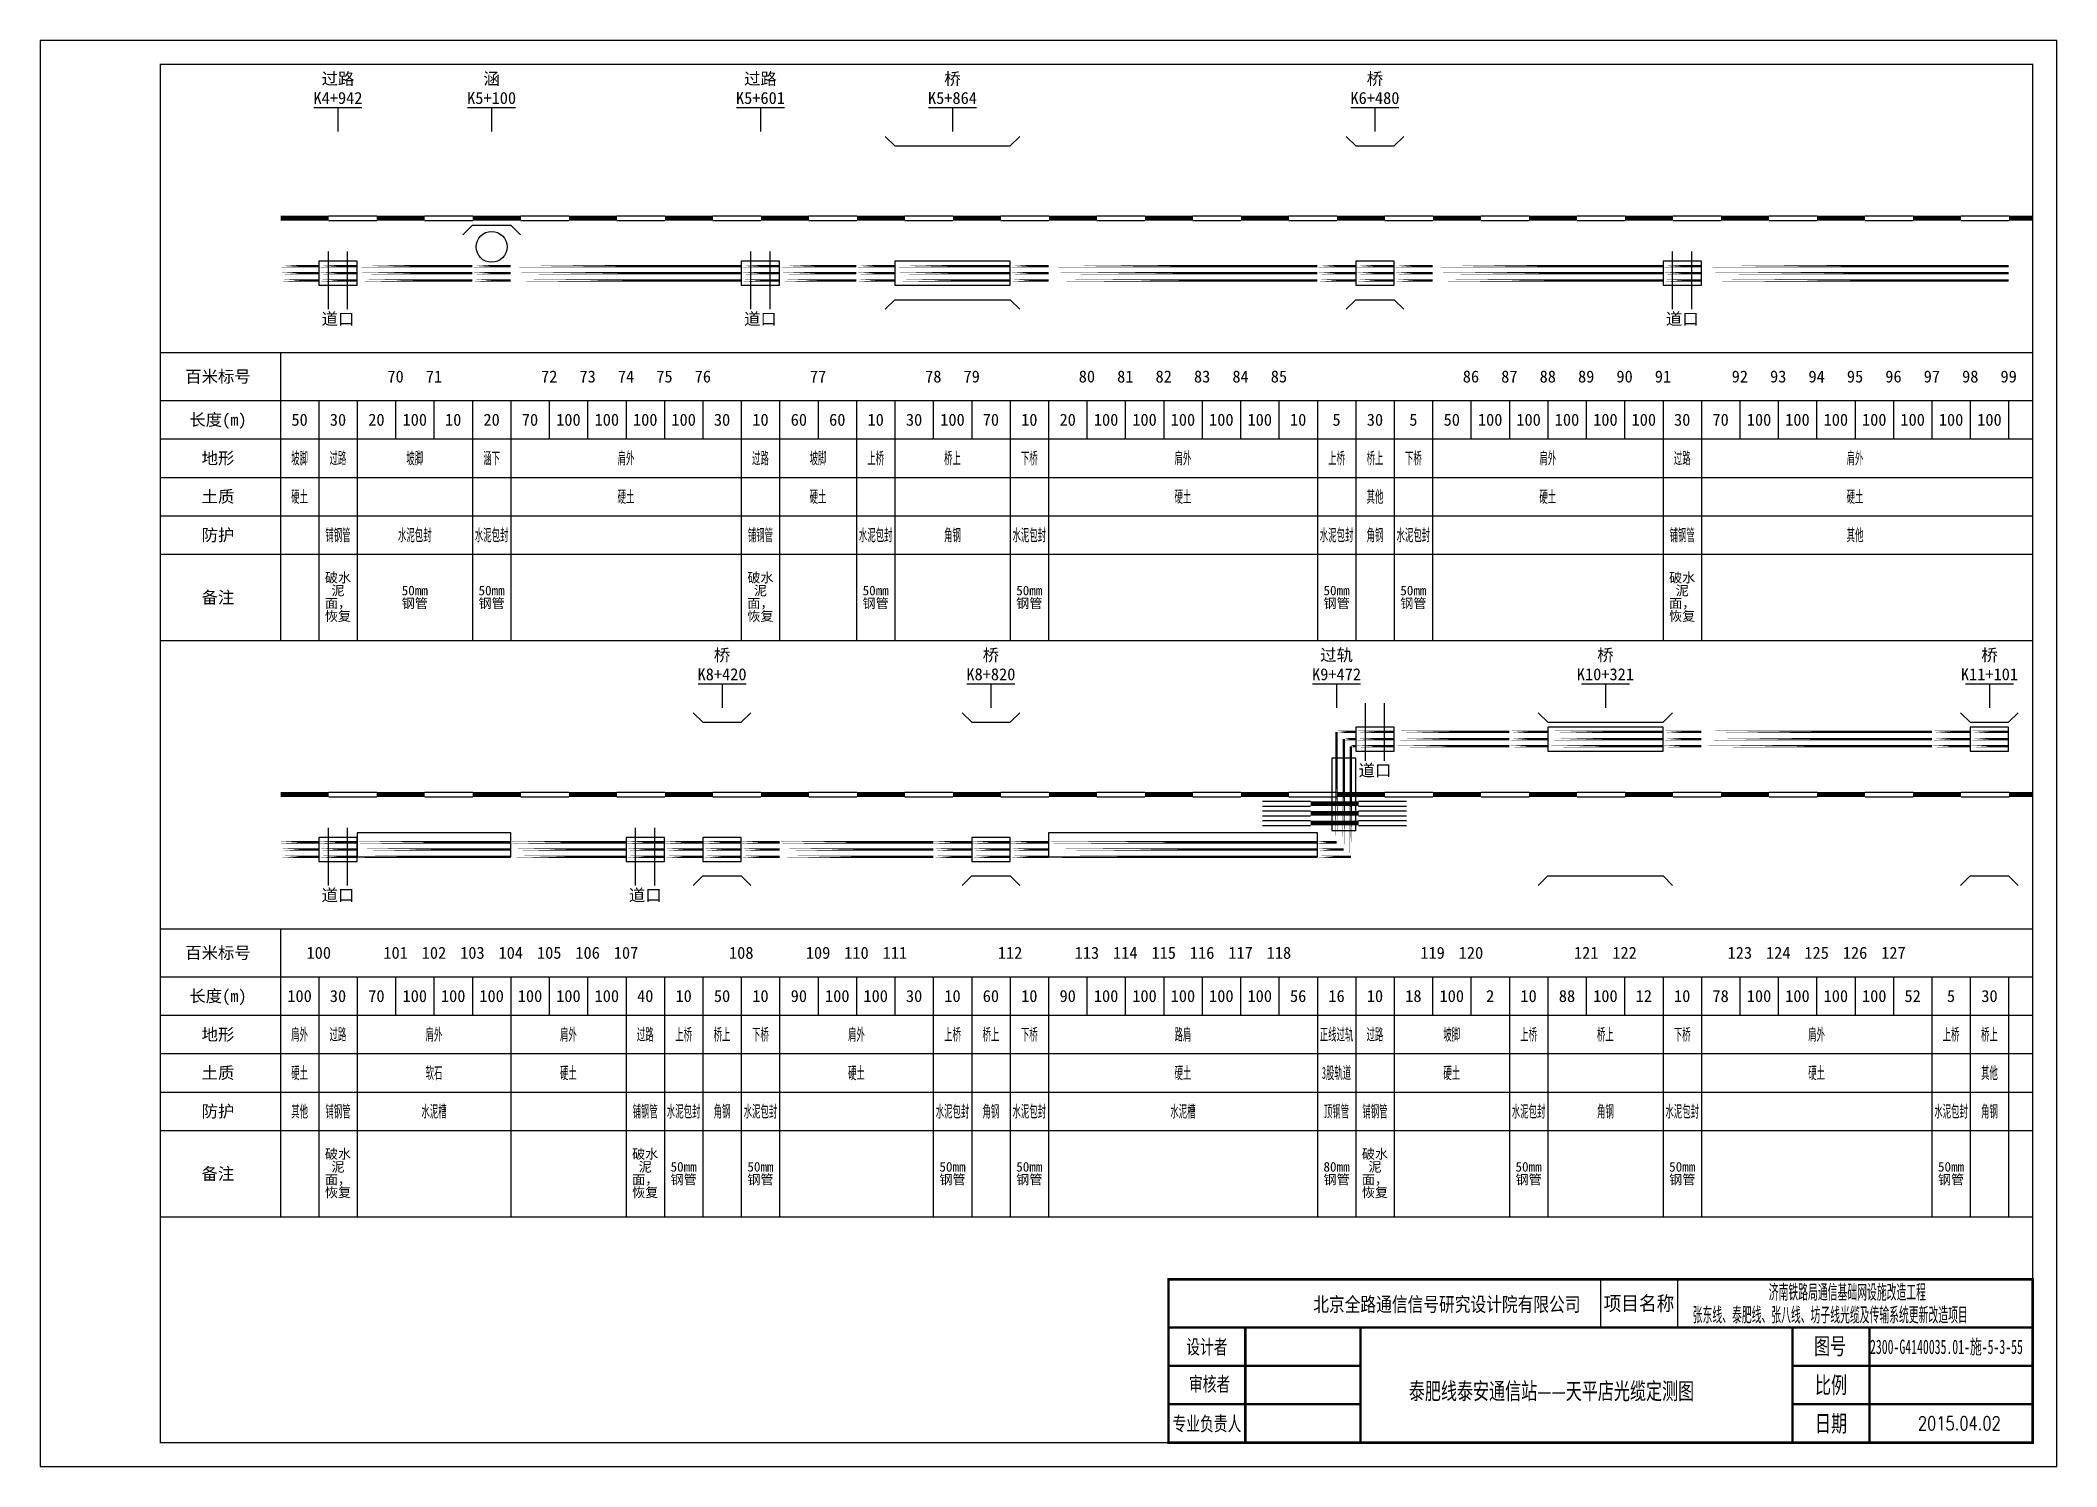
# Model space of a CAD drawing. Header units: millimetres. Extents: x -25 to 395, y -992 to 5.
# Drawn here: x -25 to 395, y -642 to -345 of the extents above; entities that cross this region are included whole.
import ezdxf
from ezdxf.enums import TextEntityAlignment as Align

# ---------------------------------------------------------------- set-up
doc = ezdxf.new("R2010")
doc.units = ezdxf.units.MM
doc.layers.add('TABLE', color=7, linetype='Continuous')
doc.styles.add('H', font='SimSun.ttf', dxfattribs={"width": 0.9, "height": 300})
doc.styles.add('ROMANC', font='romanc.shx', dxfattribs={"width": 0.8, "bigfont": 'hztxt.shx'})
doc.styles.get("Standard").update_dxf_attribs({"font": 'NSimSun.ttf'})
doc.styles.add('宋体', font='SimSun.ttf')

msp = doc.modelspace()

# ---------------------------------------------------------------- texts
for s, p in [('过路', (37, -353)), ('涵', (69, -353)), ('过路', (125, -353)), ('桥', (165, -353)), ('桥', (253, -353)), ('K4+942', (37, -357)), ('K5+100', (69, -357)), ('K5+601', (125, -357)), ('K5+864', (165, -357)), ('K6+480', (253, -357)), ('道口', (37, -403)), ('道口', (125, -403)), ('道口', (317, -403)), ('百米标号', (12, -415)), ('70', (49, -415)), ('71', (57, -415)), ('72', (81, -415)), ('73', (89, -415)), ('74', (97, -415)), ('75', (105, -415)), ('76', (113, -415)), ('77', (137, -415)), ('78', (161, -415)), ('79', (169, -415)), ('80', (193, -415)), ('81', (201, -415)), ('82', (209, -415)), ('83', (217, -415)), ('84', (225, -415)), ('85', (233, -415)), ('86', (273, -415)), ('87', (281, -415)), ('88', (289, -415)), ('89', (297, -415)), ('90', (305, -415)), ('91', (313, -415)), ('92', (329, -415)), ('93', (337, -415)), ('94', (345, -415)), ('95', (353, -415)), ('96', (361, -415)), ('97', (369, -415)), ('98', (377, -415)), ('99', (385, -415)), ('长度(m)', (12, -424)), ('50', (29, -424)), ('30', (37, -424)), ('20', (45, -424)), ('100', (53, -424)), ('10', (61, -424)), ('20', (69, -424)), ('70', (77, -424)), ('100', (85, -424)), ('100', (93, -424)), ('100', (101, -424)), ('100', (109, -424)), ('30', (117, -424)), ('10', (125, -424)), ('60', (133, -424)), ('60', (141, -424)), ('10', (149, -424)), ('30', (157, -424)), ('100', (165, -424)), ('70', (173, -424)), ('10', (181, -424)), ('20', (189, -424)), ('100', (197, -424)), ('100', (205, -424)), ('100', (213, -424)), ('100', (221, -424)), ('100', (229, -424)), ('10', (237, -424)), ('5', (245, -424)), ('30', (253, -424)), ('5', (261, -424)), ('50', (269, -424)), ('100', (277, -424)), ('100', (285, -424)), ('100', (293, -424)), ('100', (301, -424)), ('100', (309, -424)), ('30', (317, -424)), ('70', (325, -424)), ('100', (333, -424)), ('100', (341, -424)), ('100', (349, -424)), ('100', (357, -424)), ('100', (365, -424)), ('100', (373, -424)), ('100', (381, -424)), ('地形', (12, -432)), ('土质', (12, -440)), ('防护', (12, -448)), ('备注', (12, -461)), ('桥', (117, -473)), ('桥', (173, -473)), ('过轨', (245, -473)), ('桥', (301, -473)), ('桥', (381, -473)), ('K8+420', (117, -477)), ('K8+820', (173, -477)), ('K9+472', (245, -477)), ('K10+321', (301, -477)), ('K11+101', (381, -477)), ('道口', (253, -497)), ('道口', (37, -523)), ('道口', (101, -523)), ('百米标号', (12, -535)), ('100', (33, -535)), ('101', (49, -535)), ('102', (57, -535)), ('103', (65, -535)), ('104', (73, -535)), ('105', (81, -535)), ('106', (89, -535)), ('107', (97, -535)), ('108', (121, -535)), ('109', (137, -535)), ('110', (145, -535)), ('111', (153, -535)), ('112', (177, -535)), ('113', (193, -535)), ('114', (201, -535)), ('115', (209, -535)), ('116', (217, -535)), ('117', (225, -535)), ('118', (233, -535)), ('119', (265, -535)), ('120', (273, -535)), ('121', (297, -535)), ('122', (305, -535)), ('123', (329, -535)), ('124', (337, -535)), ('125', (345, -535)), ('126', (353, -535)), ('127', (361, -535)), ('长度(m)', (12, -544)), ('100', (29, -544)), ('30', (37, -544)), ('70', (45, -544)), ('100', (53, -544)), ('100', (61, -544)), ('100', (69, -544)), ('100', (77, -544)), ('100', (85, -544)), ('100', (93, -544)), ('40', (101, -544)), ('10', (109, -544)), ('50', (117, -544)), ('10', (125, -544)), ('90', (133, -544)), ('100', (141, -544)), ('100', (149, -544)), ('30', (157, -544)), ('10', (165, -544)), ('60', (173, -544)), ('10', (181, -544)), ('90', (189, -544)), ('100', (197, -544)), ('100', (205, -544)), ('100', (213, -544)), ('100', (221, -544)), ('100', (229, -544)), ('56', (237, -544)), ('16', (245, -544)), ('10', (253, -544)), ('18', (261, -544)), ('100', (269, -544)), ('2', (277, -544)), ('10', (285, -544)), ('88', (293, -544)), ('100', (301, -544)), ('12', (309, -544)), ('10', (317, -544)), ('78', (325, -544)), ('100', (333, -544)), ('100', (341, -544)), ('100', (349, -544)), ('100', (357, -544)), ('52', (365, -544)), ('5', (373, -544)), ('30', (381, -544)), ('地形', (12, -552)), ('土质', (12, -560)), ('防护', (12, -568)), ('备注', (12, -581))]:
    msp.add_text(s, height=2.5).set_placement(p, align=Align.MIDDLE_CENTER)
at = {"width": 0.5}
for s, p in [('坡脚', (29, -432)), ('过路', (37, -432)), ('坡脚', (53, -432)), ('涵下', (69, -432)), ('肩外', (97, -432)), ('过路', (125, -432)), ('坡脚', (137, -432)), ('上桥', (149, -432)), ('桥上', (165, -432)), ('下桥', (181, -432)), ('肩外', (213, -432)), ('上桥', (245, -432)), ('桥上', (253, -432)), ('下桥', (261, -432)), ('肩外', (289, -432)), ('过路', (317, -432)), ('肩外', (353, -432)), ('硬土', (29, -440)), ('硬土', (97, -440)), ('硬土', (137, -440)), ('硬土', (213, -440)), ('其他', (253, -440)), ('硬土', (289, -440)), ('硬土', (353, -440)), ('铺钢管', (37, -448)), ('水泥包封', (53, -448)), ('水泥包封', (69, -448)), ('铺钢管', (125, -448)), ('水泥包封', (149, -448)), ('角钢', (165, -448)), ('水泥包封', (181, -448)), ('水泥包封', (245, -448)), ('角钢', (253, -448)), ('水泥包封', (261, -448)), ('铺钢管', (317, -448)), ('其他', (353, -448)), ('肩外', (29, -552)), ('过路', (37, -552)), ('肩外', (57, -552)), ('肩外', (85, -552)), ('过路', (101, -552)), ('上桥', (109, -552)), ('桥上', (117, -552)), ('下桥', (125, -552)), ('肩外', (145, -552)), ('上桥', (165, -552)), ('桥上', (173, -552)), ('下桥', (181, -552)), ('路肩', (213, -552)), ('正线过轨', (245, -552)), ('过路', (253, -552)), ('坡脚', (269, -552)), ('上桥', (285, -552)), ('桥上', (301, -552)), ('下桥', (317, -552)), ('肩外', (345, -552)), ('上桥', (373, -552)), ('桥上', (381, -552)), ('硬土', (29, -560)), ('软石', (57, -560)), ('硬土', (85, -560)), ('硬土', (145, -560)), ('硬土', (213, -560)), ('3股轨道', (245, -560)), ('硬土', (269, -560)), ('硬土', (345, -560)), ('其他', (381, -560)), ('其他', (29, -568)), ('铺钢管', (37, -568)), ('水泥槽', (57, -568)), ('铺钢管', (101, -568)), ('水泥包封', (109, -568)), ('角钢', (117, -568)), ('水泥包封', (125, -568)), ('水泥包封', (165, -568)), ('角钢', (173, -568)), ('水泥包封', (181, -568)), ('水泥槽', (213, -568)), ('顶钢管', (245, -568)), ('铺钢管', (253, -568)), ('水泥包封', (285, -568)), ('角钢', (301, -568)), ('水泥包封', (317, -568)), ('水泥包封', (373, -568)), ('角钢', (381, -568))]:
    msp.add_text(s, height=2.5, dxfattribs=at).set_placement(p, align=Align.MIDDLE_CENTER)
at = {"char_height": 2, "width": 8, "attachment_point": 5, "line_spacing_factor": 0.8}
for s, insert in [('破水泥面，恢复', (37, -461)), ('破水泥面，恢复', (125, -461)), ('破水泥面，恢复', (317, -461)), ('50mm钢管', (53, -461)), ('50mm钢管', (69, -461)), ('50mm钢管', (149, -461)), ('50mm钢管', (181, -461)), ('50mm钢管', (245, -461)), ('50mm钢管', (261, -461)), ('破水泥面，恢复', (37, -581)), ('破水泥面，恢复', (101, -581)), ('50mm钢管', (109, -581)), ('50mm钢管', (125, -581)), ('50mm钢管', (165, -581)), ('50mm钢管', (181, -581)), ('80mm钢管', (245, -581)), ('破水泥面，恢复', (253, -581)), ('50mm钢管', (285, -581)), ('50mm钢管', (317, -581)), ('50mm钢管', (373, -581))]:
    msp.add_mtext(s, dxfattribs=dict(at, insert=insert))

# ---------------------------------------------------------------- blocks, each defined once
blk = doc.blocks.new('railway')
at = {"layer": 'TABLE'}
for p, q in [((10.09, 0.47), (20.09, 0.47)), ((30.09, 0.47), (40.09, 0.47)), ((50.09, 0.47), (60.09, 0.47)), ((70.09, 0.47), (80.09, 0.47)), ((90.09, 0.47), (100.09, 0.47)), ((110.09, 0.47), (120.09, 0.47)), ((130.09, 0.47), (140.09, 0.47)), ((150.09, 0.47), (160.09, 0.47)), ((170.09, 0.47), (180.09, 0.47)), ((190.09, 0.47), (200.09, 0.47)), ((210.09, 0.47), (220.09, 0.47)), ((230.09, 0.47), (240.09, 0.47)), ((250.09, 0.47), (260.09, 0.47)), ((270.09, 0.47), (280.09, 0.47)), ((290.09, 0.47), (300.09, 0.47)), ((310.09, 0.47), (320.09, 0.47)), ((330.09, 0.47), (340.09, 0.47)), ((350.09, 0.47), (360.09, 0.47)), ((10.09, -0.53), (20.09, -0.53)), ((30.09, -0.53), (40.09, -0.53)), ((50.09, -0.53), (60.09, -0.53)), ((70.09, -0.53), (80.09, -0.53)), ((90.09, -0.53), (100.09, -0.53)), ((110.09, -0.53), (120.09, -0.53)), ((130.09, -0.53), (140.09, -0.53)), ((150.09, -0.53), (160.09, -0.53)), ((170.09, -0.53), (180.09, -0.53)), ((190.09, -0.53), (200.09, -0.53)), ((210.09, -0.53), (220.09, -0.53)), ((230.09, -0.53), (240.09, -0.53)), ((250.09, -0.53), (260.09, -0.53)), ((270.09, -0.53), (280.09, -0.53)), ((290.09, -0.53), (300.09, -0.53)), ((310.09, -0.53), (320.09, -0.53)), ((330.09, -0.53), (340.09, -0.53)), ((350.09, -0.53), (360.09, -0.53))]:
    blk.add_line(p, q, dxfattribs=at)
at = {"layer": 'TABLE', "const_width": 1}
for points in [[(0.09, -0.03), (10.09, -0.03)], [(20.09, -0.03), (30.09, -0.03)], [(40.09, -0.03), (50.09, -0.03)], [(60.09, -0.03), (70.09, -0.03)], [(80.09, -0.03), (90.09, -0.03)], [(100.09, -0.03), (110.09, -0.03)], [(120.09, -0.03), (130.09, -0.03)], [(140.09, -0.03), (150.09, -0.03)], [(160.09, -0.03), (170.09, -0.03)], [(180.09, -0.03), (190.09, -0.03)], [(200.09, -0.03), (210.09, -0.03)], [(220.09, -0.03), (230.09, -0.03)], [(240.09, -0.03), (250.09, -0.03)], [(260.09, -0.03), (270.09, -0.03)], [(280.09, -0.03), (290.09, -0.03)], [(300.09, -0.03), (310.09, -0.03)], [(320.09, -0.03), (330.09, -0.03)], [(340.09, -0.03), (350.09, -0.03)], [(360.09, -0.03), (365.09, -0.03)]]:
    blk.add_lwpolyline(points, dxfattribs=at)
blk = doc.blocks.new('my_sign')
for p, q in [((27.33, 16.56), (27.33, 6.56)), ((43.33, 16.56), (43.33, 6.56)), ((43.33, 16.56), (43.33, 6.56)), ((-22.67, 6.56), (-62.67, 6.56)), ((117.33, 6.56), (-62.67, 6.56)), ((-62.67, 6.56), (-62.67, -17.44)), ((-22.67, 6.56), (-62.67, 6.56)), ((67.33, 6.56), (67.33, -17.44)), ((117.33, 6.56), (117.33, -17.44)), ((117.33, -17.44), (-62.67, -17.44))]:
    blk.add_line(p, q)
at = {"const_width": 0.5}
for points in [[(-62.67, 16.56), (117.33, 16.56), (117.33, 6.56), (-62.67, 6.56)], [(-62.67, 6.56), (117.33, 6.56), (117.33, -17.44), (-62.67, -17.44)]]:
    blk.add_lwpolyline(points, close=True, dxfattribs=at)
for points in [[(-46.67, 6.56), (-46.67, -17.44)], [(-22.67, 6.56), (-22.67, -17.44)], [(-22.67, 6.56), (-22.67, -17.44)], [(67.33, 6.56), (67.33, -17.44)], [(67.33, 6.56), (117.33, 6.56)], [(67.33, 6.56), (117.33, 6.56)], [(83.33, 6.56), (83.33, -17.44)], [(117.33, 6.56), (117.33, -17.44)], [(-62.67, -1.44), (-22.67, -1.44)], [(67.33, -1.44), (117.33, -1.44)], [(-62.67, -9.44), (-22.67, -9.44)], [(67.33, -9.44), (117.33, -9.44)], [(-62.67, -17.44), (117.33, -17.44)], [(-62.67, -17.44), (13.33, -17.44)], [(-62.67, -17.44), (117.33, -17.44)]]:
    blk.add_lwpolyline(points, dxfattribs=at)
for s, height, style, width, p in [('北京全路通信信号研究设计院有限公司', 3, 'H', 0.8, (-4.69, 11.36)), ('项目名称', 3, 'H', 0.9, (35.33, 11.56)), ('图号', 3.5, '宋体', 0.7, (75.13, 2.66)), ('比例', 3.5, '宋体', 0.7, (75.33, -5.44)), ('日期', 3.5, '宋体', 0.7, (75.33, -13.44))]:
    blk.add_text(s, height=height, dxfattribs=dict(style=style, width=width)).set_placement(p, align=Align.MIDDLE_CENTER)
at = {"style": '宋体', "width": 0.7}
for s, p in [('设计者', (-54.67, 2.56)), ('审核者', (-54.12, -5.17)), ('专业负责人', (-54.67, -13.44))]:
    blk.add_text(s, height=3, dxfattribs=at).set_placement(p, align=Align.MIDDLE)
at = {"width": 0.5}
blk.add_attdef('PROGRAM_NAME_001', text='', height=3, dxfattribs=at).set_placement((78.74, 13.98), align=Align.MIDDLE)
blk.add_attdef('PROGRAM_NAME2_001', (46.52, 7.7), '', height=3, dxfattribs=at)
at = {"color": 0, "width": 0.6}
blk.add_attdef('TUHAO_001', (83.45, 1.01), '', height=3, dxfattribs=at)
at = {"style": '宋体', "width": 0.7}
blk.add_attdef('TUNAME_001', text='', height=3.5, dxfattribs=at).set_placement((17.1, -6.69), align=Align.MIDDLE_CENTER)
at = {"style": 'ROMANC', "width": 0.8}
blk.add_attdef('RIQI_001', (93.41, -14.81), '', height=2.8, dxfattribs=at)
blk = doc.blocks.new('zxguogui')
at = {"layer": 'TABLE'}
for p, q in [((-15.4, 0.54), (-5.4, 0.54)), ((4.6, 0.54), (14.6, 0.54)), ((-15.4, -0.46), (-5.4, -0.46)), ((4.6, -0.46), (14.6, -0.46))]:
    blk.add_line(p, q, dxfattribs=at)
at = {"layer": 'TABLE', "const_width": 1}
blk.add_lwpolyline([(-5.4, 0.04), (4.6, 0.04)], dxfattribs=at)

# ---------------------------------------------------------------- linework, layer by layer
for p, q in [((32, -359), (37, -359)), ((37, -359), (37, -364)), ((37, -359), (42, -359)), ((64, -359), (69, -359)), ((69, -359), (69, -364)), ((69, -359), (74, -359)), ((120, -359), (125, -359)), ((125, -359), (125, -364)), ((125, -359), (130, -359)), ((160, -359), (165, -359)), ((165, -359), (165, -364)), ((165, -359), (170, -359)), ((248, -359), (253, -359)), ((253, -359), (253, -364)), ((253, -359), (258, -359)), ((151, -365), (153, -367)), ((177, -367), (179, -365)), ((247, -365), (249, -367)), ((257, -367), (259, -365)), ((153, -367), (177, -367)), ((249, -367), (257, -367)), ((63, -385.5), (65, -383.5)), ((65, -383.5), (73, -383.5)), ((73, -383.5), (75, -385.5)), ((35, -401), (35, -389)), ((39, -401), (39, -389)), ((123, -401), (123, -389)), ((127, -401), (127, -389)), ((315, -401), (315, -389)), ((319, -401), (319, -389)), ((151, -401), (153, -399)), ((153, -399), (177, -399)), ((177, -399), (179, -401)), ((247, -401), (249, -399)), ((249, -399), (257, -399)), ((257, -399), (259, -401)), ((0, -410), (390, -410)), ((25, -410), (25, -470)), ((0, -420), (390, -420)), ((33, -420), (33, -470)), ((41, -420), (41, -470)), ((49, -420), (49, -428)), ((57, -420), (57, -428)), ((65, -420), (65, -470)), ((73, -420), (73, -470)), ((81, -420), (81, -428)), ((89, -420), (89, -428)), ((97, -420), (97, -428)), ((105, -420), (105, -428)), ((113, -420), (113, -428)), ((121, -420), (121, -470)), ((129, -420), (129, -470)), ((137, -420), (137, -428)), ((145, -420), (145, -470)), ((153, -420), (153, -470)), ((161, -420), (161, -428)), ((169, -420), (169, -428)), ((177, -420), (177, -470)), ((185, -420), (185, -470)), ((193, -420), (193, -428)), ((201, -420), (201, -428)), ((209, -420), (209, -428)), ((217, -420), (217, -428)), ((225, -420), (225, -428)), ((233, -420), (233, -428)), ((241, -420), (241, -470)), ((249, -420), (249, -470)), ((257, -420), (257, -470)), ((265, -420), (265, -470)), ((273, -420), (273, -428)), ((281, -420), (281, -428)), ((289, -420), (289, -428)), ((297, -420), (297, -428)), ((305, -420), (305, -428)), ((313, -420), (313, -428)), ((313, -420), (313, -470)), ((321, -420), (321, -470)), ((329, -420), (329, -428)), ((337, -420), (337, -428)), ((345, -420), (345, -428)), ((353, -420), (353, -428)), ((361, -420), (361, -428)), ((369, -420), (369, -428)), ((377, -420), (377, -428)), ((385, -420), (385, -428)), ((0, -428), (390, -428)), ((0, -436), (390, -436)), ((0, -444), (390, -444)), ((0, -452), (390, -452)), ((0, -470), (390, -470)), ((112, -479), (117, -479)), ((117, -479), (117, -484)), ((117, -479), (122, -479)), ((168, -479), (173, -479)), ((173, -479), (173, -484)), ((173, -479), (178, -479)), ((240, -479), (245, -479)), ((245, -479), (245, -484)), ((245, -479), (250, -479)), ((251, -495), (251, -483)), ((255, -495), (255, -483)), ((296, -479), (301, -479)), ((301, -479), (301, -484)), ((301, -479), (306, -479)), ((376, -479), (381, -479)), ((381, -479), (381, -484)), ((381, -479), (386, -479)), ((111, -485), (113, -487)), ((113, -487), (121, -487)), ((121, -487), (123, -485)), ((167, -485), (169, -487)), ((169, -487), (177, -487)), ((177, -487), (179, -485)), ((287, -485), (289, -487)), ((289, -487), (313, -487)), ((313, -487), (315, -485)), ((375, -485), (377, -487)), ((377, -487), (385, -487)), ((385, -487), (387, -485)), ((35, -521), (35, -509)), ((39, -521), (39, -509)), ((99, -521), (99, -509)), ((103, -521), (103, -509)), ((111, -521), (113, -519)), ((113, -519), (121, -519)), ((121, -519), (123, -521)), ((167, -521), (169, -519)), ((169, -519), (177, -519)), ((177, -519), (179, -521)), ((287, -521), (289, -519)), ((289, -519), (313, -519)), ((313, -519), (315, -521)), ((375, -521), (377, -519)), ((377, -519), (385, -519)), ((385, -519), (387, -521)), ((0, -530), (390, -530)), ((25, -530), (25, -590)), ((0, -540), (390, -540)), ((33, -540), (33, -548)), ((33, -540), (33, -590)), ((41, -540), (41, -590)), ((49, -540), (49, -548)), ((57, -540), (57, -548)), ((65, -540), (65, -548)), ((73, -540), (73, -548)), ((73, -540), (73, -590)), ((81, -540), (81, -548)), ((89, -540), (89, -548)), ((97, -540), (97, -548)), ((97, -540), (97, -590)), ((105, -540), (105, -590)), ((113, -540), (113, -590)), ((121, -540), (121, -548)), ((121, -540), (121, -590)), ((129, -540), (129, -590)), ((137, -540), (137, -548)), ((145, -540), (145, -548)), ((153, -540), (153, -548)), ((161, -540), (161, -590)), ((169, -540), (169, -590)), ((177, -540), (177, -548)), ((177, -540), (177, -590)), ((185, -540), (185, -590)), ((193, -540), (193, -548)), ((201, -540), (201, -548)), ((209, -540), (209, -548)), ((217, -540), (217, -548)), ((225, -540), (225, -548)), ((233, -540), (233, -548)), ((241, -540), (241, -590)), ((249, -540), (249, -590)), ((257, -540), (257, -590)), ((265, -540), (265, -548)), ((273, -540), (273, -548)), ((281, -540), (281, -590)), ((289, -540), (289, -590)), ((297, -540), (297, -548)), ((305, -540), (305, -548)), ((313, -540), (313, -590)), ((321, -540), (321, -590)), ((329, -540), (329, -548)), ((337, -540), (337, -548)), ((345, -540), (345, -548)), ((353, -540), (353, -548)), ((361, -540), (361, -548)), ((369, -540), (369, -590)), ((377, -540), (377, -590)), ((385, -540), (385, -590)), ((0, -548), (390, -548)), ((0, -556), (390, -556)), ((0, -564), (390, -564)), ((0, -572), (390, -572)), ((0, -590), (390, -590))]:
    msp.add_line(p, q)
for points in [[(-25, -642), (395, -642), (395, -345), (-25, -345)], [(33, -396), (41, -396), (41, -391), (33, -391)], [(121, -396), (129, -396), (129, -391), (121, -391)], [(153, -396), (177, -396), (177, -391), (153, -391)], [(249, -396), (257, -396), (257, -391), (249, -391)], [(313, -396), (321, -396), (321, -391), (313, -391)], [(249, -493), (257, -493), (257, -488), (249, -488)], [(289, -493), (313, -493), (313, -488), (289, -488)], [(377, -493), (385, -493), (385, -488), (377, -488)], [(244, -509.5), (249, -509.5), (249, -494.5), (244, -494.5)], [(33, -516), (41, -516), (41, -511), (33, -511)], [(41, -515), (73, -515), (73, -510), (41, -510)], [(97, -516), (105, -516), (105, -511), (97, -511)], [(113, -516), (121, -516), (121, -511), (113, -511)], [(169, -516), (177, -516), (177, -511), (169, -511)], [(185, -515), (241, -515), (241, -510), (185, -510)]]:
    msp.add_lwpolyline(points, close=True)
for points in [[(0, -637, 0.3, 0.3, 0), (390, -637, 0.3, 0.3, 0), (390, -350, 0.3, 0.3, 0), (0, -350, 0.3, 0.3, 0)], [(25, -392, 0.5, 0.5, 0), (33, -392, 0.5, 0.5, 0)], [(25, -393.5, 0.5, 0.5, 0), (33, -393.5, 0.5, 0.5, 0)], [(25, -395, 0.5, 0.5, 0), (33, -395, 0.5, 0.5, 0)], [(33, -392, 0.5, 0.5, 0), (41, -392, 0.5, 0.5, 0)], [(33, -393.5, 0.5, 0.5, 0), (41, -393.5, 0.5, 0.5, 0)], [(33, -395, 0.5, 0.5, 0), (41, -395, 0.5, 0.5, 0)], [(41, -392, 0.5, 0.5, 0), (65, -392, 0.5, 0.5, 0)], [(41, -393.5, 0.5, 0.5, 0), (65, -393.5, 0.5, 0.5, 0)], [(41, -395, 0.5, 0.5, 0), (65, -395, 0.5, 0.5, 0)], [(65, -392, 0.5, 0.5, 0), (73, -392, 0.5, 0.5, 0)], [(65, -393.5, 0.5, 0.5, 0), (73, -393.5, 0.5, 0.5, 0)], [(65, -395, 0.5, 0.5, 0), (73, -395, 0.5, 0.5, 0)], [(73, -392, 0.5, 0.5, 0), (121, -392, 0.5, 0.5, 0)], [(73, -393.5, 0.5, 0.5, 0), (121, -393.5, 0.5, 0.5, 0)], [(73, -395, 0.5, 0.5, 0), (121, -395, 0.5, 0.5, 0)], [(121, -392, 0.5, 0.5, 0), (129, -392, 0.5, 0.5, 0)], [(121, -393.5, 0.5, 0.5, 0), (129, -393.5, 0.5, 0.5, 0)], [(121, -395, 0.5, 0.5, 0), (129, -395, 0.5, 0.5, 0)], [(129, -392, 0.5, 0.5, 0), (145, -392, 0.5, 0.5, 0)], [(129, -393.5, 0.5, 0.5, 0), (145, -393.5, 0.5, 0.5, 0)], [(129, -395, 0.5, 0.5, 0), (145, -395, 0.5, 0.5, 0)], [(145, -392, 0.5, 0.5, 0), (153, -392, 0.5, 0.5, 0)], [(145, -393.5, 0.5, 0.5, 0), (153, -393.5, 0.5, 0.5, 0)], [(145, -395, 0.5, 0.5, 0), (153, -395, 0.5, 0.5, 0)], [(153, -392, 0.5, 0.5, 0), (177, -392, 0.5, 0.5, 0)], [(153, -393.5, 0.5, 0.5, 0), (177, -393.5, 0.5, 0.5, 0)], [(153, -395, 0.5, 0.5, 0), (177, -395, 0.5, 0.5, 0)], [(177, -392, 0.5, 0.5, 0), (185, -392, 0.5, 0.5, 0)], [(177, -393.5, 0.5, 0.5, 0), (185, -393.5, 0.5, 0.5, 0)], [(177, -395, 0.5, 0.5, 0), (185, -395, 0.5, 0.5, 0)], [(185, -392, 0.5, 0.5, 0), (241, -392, 0.5, 0.5, 0)], [(185, -393.5, 0.5, 0.5, 0), (241, -393.5, 0.5, 0.5, 0)], [(185, -395, 0.5, 0.5, 0), (241, -395, 0.5, 0.5, 0)], [(241, -392, 0.5, 0.5, 0), (249, -392, 0.5, 0.5, 0)], [(241, -393.5, 0.5, 0.5, 0), (249, -393.5, 0.5, 0.5, 0)], [(241, -395, 0.5, 0.5, 0), (249, -395, 0.5, 0.5, 0)], [(249, -392, 0.5, 0.5, 0), (257, -392, 0.5, 0.5, 0)], [(249, -393.5, 0.5, 0.5, 0), (257, -393.5, 0.5, 0.5, 0)], [(249, -395, 0.5, 0.5, 0), (257, -395, 0.5, 0.5, 0)], [(257, -392, 0.5, 0.5, 0), (265, -392, 0.5, 0.5, 0)], [(257, -393.5, 0.5, 0.5, 0), (265, -393.5, 0.5, 0.5, 0)], [(257, -395, 0.5, 0.5, 0), (265, -395, 0.5, 0.5, 0)], [(265, -392, 0.5, 0.5, 0), (313, -392, 0.5, 0.5, 0)], [(265, -393.5, 0.5, 0.5, 0), (313, -393.5, 0.5, 0.5, 0)], [(265, -395, 0.5, 0.5, 0), (313, -395, 0.5, 0.5, 0)], [(313, -392, 0.5, 0.5, 0), (321, -392, 0.5, 0.5, 0)], [(313, -393.5, 0.5, 0.5, 0), (321, -393.5, 0.5, 0.5, 0)], [(313, -395, 0.5, 0.5, 0), (321, -395, 0.5, 0.5, 0)], [(321, -392, 0.5, 0.5, 0), (385, -392, 0.5, 0.5, 0)], [(321, -393.5, 0.5, 0.5, 0), (385, -393.5, 0.5, 0.5, 0)], [(321, -395, 0.5, 0.5, 0), (385, -395, 0.5, 0.5, 0)], [(245, -512, 0.5, 0.5, 0), (245, -489, 0.5, 0.5, 0)], [(245, -489, 0.5, 0.5, 0), (249, -489, 0.5, 0.5, 0)], [(246.5, -513.5, 0.5, 0.5, 0), (246.5, -490.5, 0.5, 0.5, 0)], [(246.5, -490.5, 0.5, 0.5, 0), (249, -490.5, 0.5, 0.5, 0)], [(249, -489, 0.5, 0.5, 0), (257, -489, 0.5, 0.5, 0)], [(249, -490.5, 0.5, 0.5, 0), (257, -490.5, 0.5, 0.5, 0)], [(257, -489, 0.5, 0.5, 0), (281, -489, 0.5, 0.5, 0)], [(257, -490.5, 0.5, 0.5, 0), (281, -490.5, 0.5, 0.5, 0)], [(281, -489, 0.5, 0.5, 0), (289, -489, 0.5, 0.5, 0)], [(281, -490.5, 0.5, 0.5, 0), (289, -490.5, 0.5, 0.5, 0)], [(289, -489, 0.5, 0.5, 0), (313, -489, 0.5, 0.5, 0)], [(289, -490.5, 0.5, 0.5, 0), (313, -490.5, 0.5, 0.5, 0)], [(313, -489, 0.5, 0.5, 0), (321, -489, 0.5, 0.5, 0)], [(313, -490.5, 0.5, 0.5, 0), (321, -490.5, 0.5, 0.5, 0)], [(321, -489, 0.5, 0.5, 0), (369, -489, 0.5, 0.5, 0)], [(321, -490.5, 0.5, 0.5, 0), (369, -490.5, 0.5, 0.5, 0)], [(369, -489, 0.5, 0.5, 0), (377, -489, 0.5, 0.5, 0)], [(369, -490.5, 0.5, 0.5, 0), (377, -490.5, 0.5, 0.5, 0)], [(377, -489, 0.5, 0.5, 0), (385, -489, 0.5, 0.5, 0)], [(377, -490.5, 0.5, 0.5, 0), (385, -490.5, 0.5, 0.5, 0)], [(248, -515, 0.5, 0.5, 0), (248, -492, 0.5, 0.5, 0)], [(248, -492, 0.5, 0.5, 0), (249, -492, 0.5, 0.5, 0)], [(249, -492, 0.5, 0.5, 0), (257, -492, 0.5, 0.5, 0)], [(257, -492, 0.5, 0.5, 0), (281, -492, 0.5, 0.5, 0)], [(281, -492, 0.5, 0.5, 0), (289, -492, 0.5, 0.5, 0)], [(289, -492, 0.5, 0.5, 0), (313, -492, 0.5, 0.5, 0)], [(313, -492, 0.5, 0.5, 0), (321, -492, 0.5, 0.5, 0)], [(321, -492, 0.5, 0.5, 0), (369, -492, 0.5, 0.5, 0)], [(369, -492, 0.5, 0.5, 0), (377, -492, 0.5, 0.5, 0)], [(377, -492, 0.5, 0.5, 0), (385, -492, 0.5, 0.5, 0)], [(25, -512, 0.5, 0.5, 0), (33, -512, 0.5, 0.5, 0)], [(33, -512, 0.5, 0.5, 0), (41, -512, 0.5, 0.5, 0)], [(41, -512, 0.5, 0.5, 0), (73, -512, 0.5, 0.5, 0)], [(73, -512, 0.5, 0.5, 0), (97, -512, 0.5, 0.5, 0)], [(97, -512, 0.5, 0.5, 0), (105, -512, 0.5, 0.5, 0)], [(105, -512, 0.5, 0.5, 0), (113, -512, 0.5, 0.5, 0)], [(113, -512, 0.5, 0.5, 0), (121, -512, 0.5, 0.5, 0)], [(121, -512, 0.5, 0.5, 0), (129, -512, 0.5, 0.5, 0)], [(129, -512, 0.5, 0.5, 0), (161, -512, 0.5, 0.5, 0)], [(161, -512, 0.5, 0.5, 0), (169, -512, 0.5, 0.5, 0)], [(169, -512, 0.5, 0.5, 0), (177, -512, 0.5, 0.5, 0)], [(177, -512, 0.5, 0.5, 0), (185, -512, 0.5, 0.5, 0)], [(185, -512, 0.5, 0.5, 0), (241, -512, 0.5, 0.5, 0)], [(241, -512, 0.5, 0.5, 0), (245, -512, 0.5, 0.5, 0)], [(25, -513.5, 0.5, 0.5, 0), (33, -513.5, 0.5, 0.5, 0)], [(25, -515, 0.5, 0.5, 0), (33, -515, 0.5, 0.5, 0)], [(33, -513.5, 0.5, 0.5, 0), (41, -513.5, 0.5, 0.5, 0)], [(33, -515, 0.5, 0.5, 0), (41, -515, 0.5, 0.5, 0)], [(41, -513.5, 0.5, 0.5, 0), (73, -513.5, 0.5, 0.5, 0)], [(41, -515, 0.5, 0.5, 0), (73, -515, 0.5, 0.5, 0)], [(73, -513.5, 0.5, 0.5, 0), (97, -513.5, 0.5, 0.5, 0)], [(73, -515, 0.5, 0.5, 0), (97, -515, 0.5, 0.5, 0)], [(97, -513.5, 0.5, 0.5, 0), (105, -513.5, 0.5, 0.5, 0)], [(97, -515, 0.5, 0.5, 0), (105, -515, 0.5, 0.5, 0)], [(105, -513.5, 0.5, 0.5, 0), (113, -513.5, 0.5, 0.5, 0)], [(105, -515, 0.5, 0.5, 0), (113, -515, 0.5, 0.5, 0)], [(113, -513.5, 0.5, 0.5, 0), (121, -513.5, 0.5, 0.5, 0)], [(113, -515, 0.5, 0.5, 0), (121, -515, 0.5, 0.5, 0)], [(121, -513.5, 0.5, 0.5, 0), (129, -513.5, 0.5, 0.5, 0)], [(121, -515, 0.5, 0.5, 0), (129, -515, 0.5, 0.5, 0)], [(129, -513.5, 0.5, 0.5, 0), (161, -513.5, 0.5, 0.5, 0)], [(129, -515, 0.5, 0.5, 0), (161, -515, 0.5, 0.5, 0)], [(161, -513.5, 0.5, 0.5, 0), (169, -513.5, 0.5, 0.5, 0)], [(161, -515, 0.5, 0.5, 0), (169, -515, 0.5, 0.5, 0)], [(169, -513.5, 0.5, 0.5, 0), (177, -513.5, 0.5, 0.5, 0)], [(169, -515, 0.5, 0.5, 0), (177, -515, 0.5, 0.5, 0)], [(177, -513.5, 0.5, 0.5, 0), (185, -513.5, 0.5, 0.5, 0)], [(177, -515, 0.5, 0.5, 0), (185, -515, 0.5, 0.5, 0)], [(185, -513.5, 0.5, 0.5, 0), (241, -513.5, 0.5, 0.5, 0)], [(185, -515, 0.5, 0.5, 0), (241, -515, 0.5, 0.5, 0)], [(241, -513.5, 0.5, 0.5, 0), (246.5, -513.5, 0.5, 0.5, 0)], [(241, -515, 0.5, 0.5, 0), (248, -515, 0.5, 0.5, 0)]]:
    msp.add_lwpolyline(points, format="xyseb", close=True)
msp.add_circle((69, -388), 3.22)

# ---------------------------------------------------------------- block references
for name, p in [('railway', (25, -382)), ('railway', (25, -502)), ('zxguogui', (245, -504)), ('zxguogui', (245, -506)), ('zxguogui', (245, -508))]:
    msp.add_blockref(name, p)
ref = msp.add_blockref('my_sign', (272.67, -619.56))
ref.add_attrib('PROGRAM_NAME2_001', '张东线、泰肥线、张八线、坊子线光缆及传输系统更新改造项目', (319.19, -611.86), dxfattribs={"height": 3, "width": 0.5})
ref.add_attrib('PROGRAM_NAME_001', '济南铁路局通信基础网设施改造工程', dxfattribs={"height": 3, "width": 0.5}).set_placement((351.4, -605.57), align=Align.MIDDLE)
ref.add_attrib('TUNAME_001', '泰肥线泰安通信站——天平店光缆定测图', dxfattribs={"height": 3.5, "style": '宋体', "width": 0.7}).set_placement((289.77, -626.25), align=Align.MIDDLE_CENTER)
ref.add_attrib('TUHAO_001', '2300-G4140035.01-施-5-3-55', (356.12, -618.54), dxfattribs={"height": 3, "width": 0.6})
ref.add_attrib('RIQI_001', '2015.04.02', (366.08, -634.37), dxfattribs={"height": 2.8, "style": 'ROMANC', "width": 0.8})

msp.set_redraw_order([(e.dxf.handle, doc.entitydb.next_handle()) for e in msp.query("TEXT MTEXT ATTDEF DIMENSION ARC_DIMENSION")])  # texts and dimensions are drawn at this point

doc.saveas('drawing.dxf')
